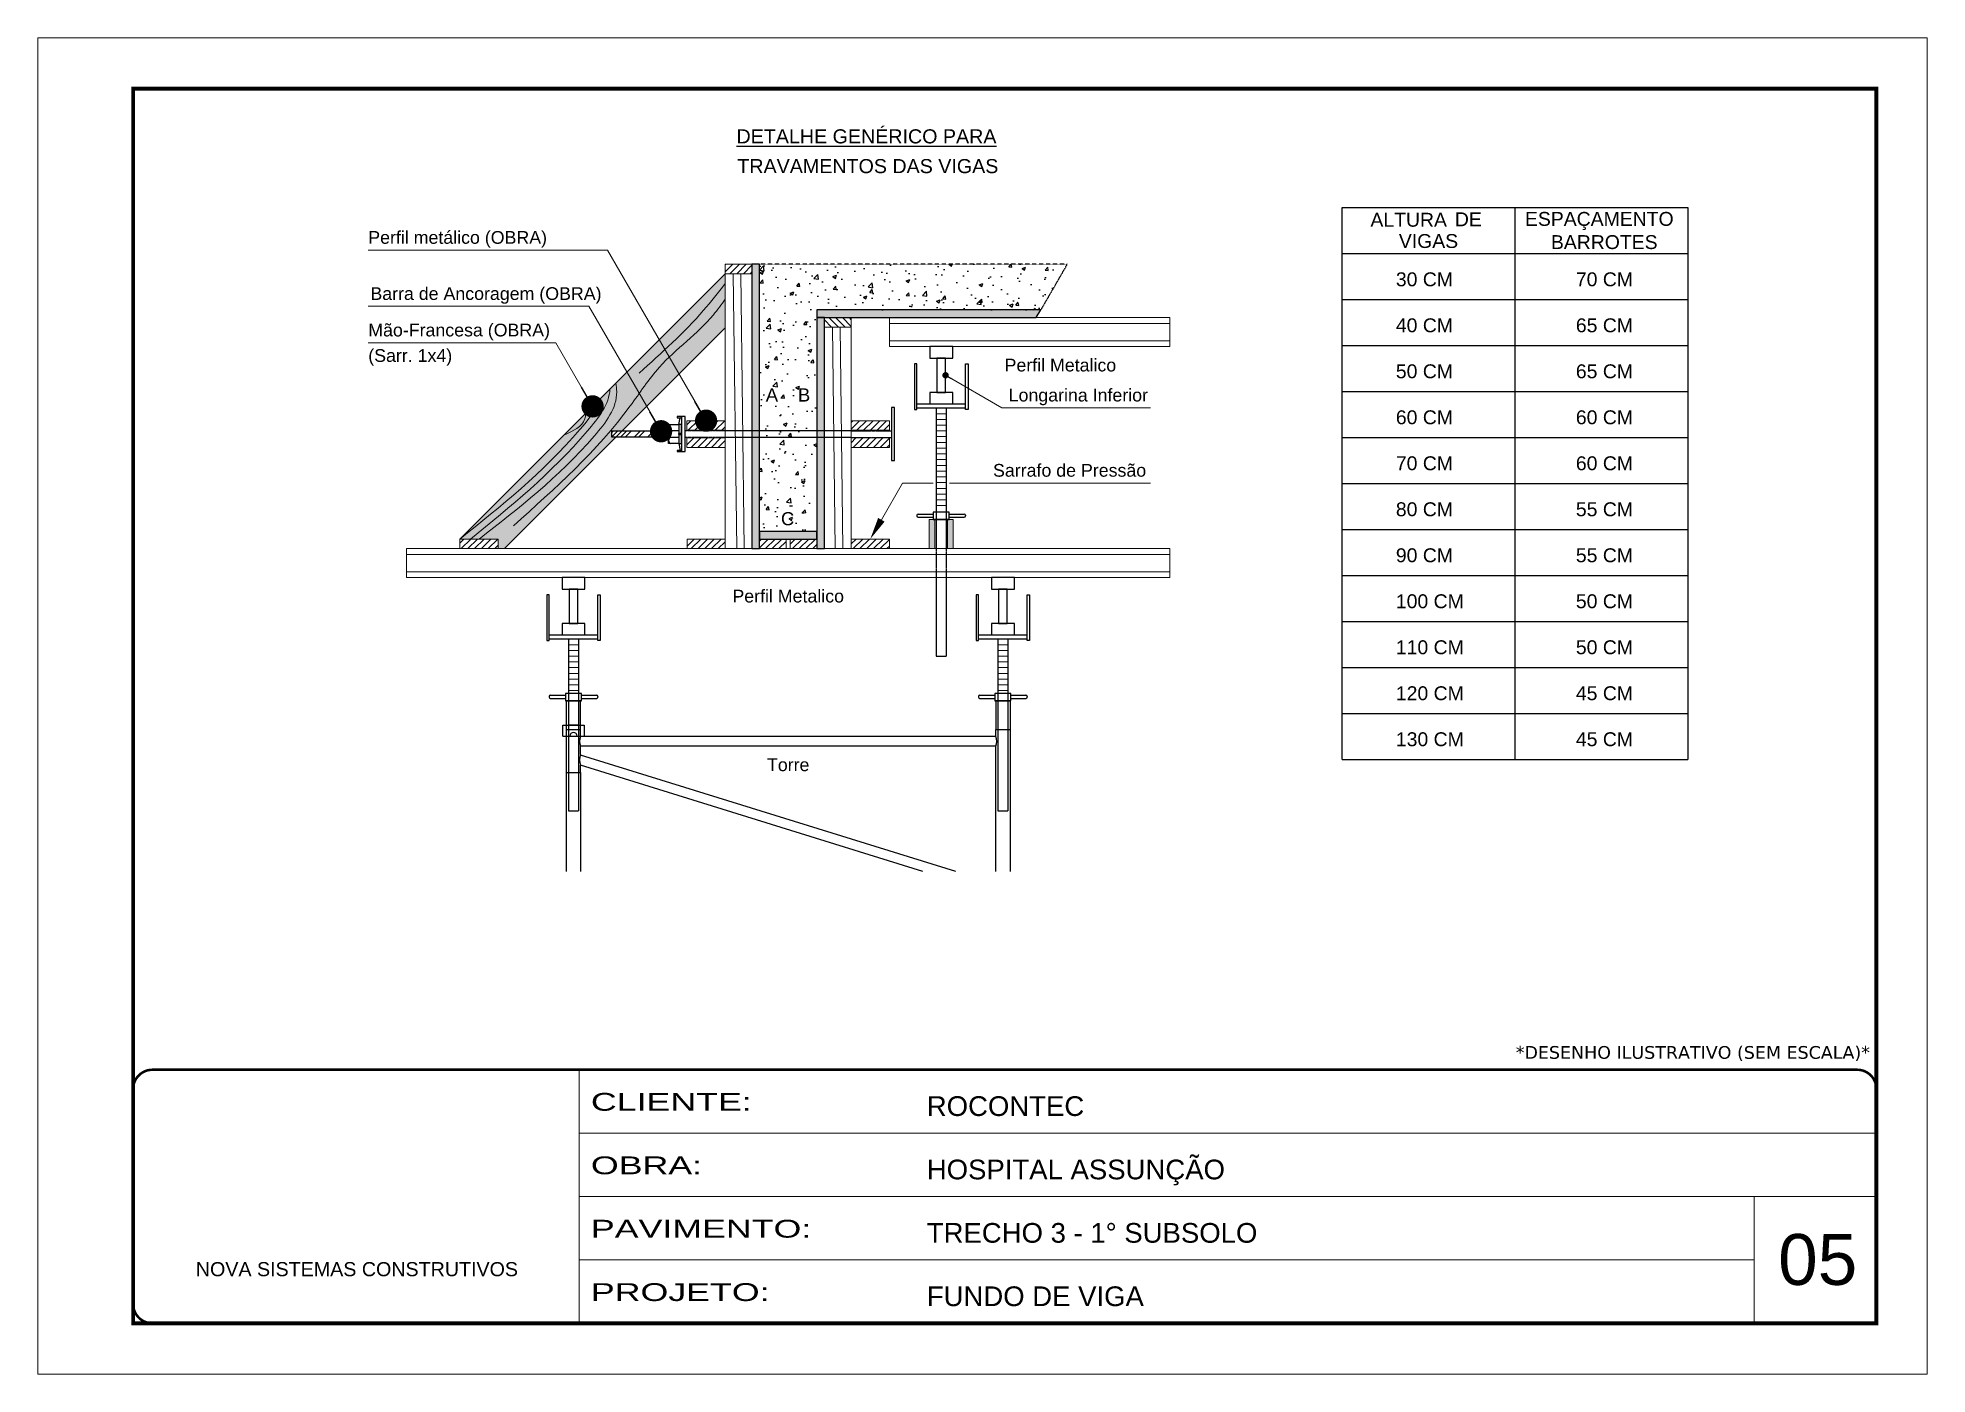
# Model space of a CAD drawing. Extents: x 2815 to 9069, y 548 to 5044.
# Drawn here: x 2815 to 4300, y 2845 to 3895 of the extents above; entities that cross this region are included whole.
import ezdxf
from ezdxf.enums import TextEntityAlignment as Align

# ---------------------------------------------------------------- set-up
doc = ezdxf.new("R2010")
doc.units = 0
for name, pattern in [('CONTINUO', [0]), ('DASHED', [0.75, 0.5, -0.25]), ('HIDDEN', [0.375, 0.25, -0.125])]:
    doc.linetypes.add(name, pattern=pattern)
doc.layers.add('BARRA DE ANCORAGEM', color=251, linetype='Continuous')
doc.layers.add('GARFOS', color=7, linetype='Continuous')
for name, color, linetype, lineweight in [('CARIMBO', 255, 'Continuous', 9), ('CONCRETO', 251, 'Continuous', 25), ('Demarcação 1', 251, 'Continuous', 9), ('Escoras', 2, 'Continuous', 25), ('Folhas', 255, 'Continuous', 9), ('Forcador', 251, 'Continuous', 25), ('Hachura', 251, 'Continuous', 9), ('Madeira', 126, 'Continuous', 18), ('Perfil Metálico', 224, 'Continuous', 18), ('SARRAFO DE PRESSAO', 251, 'DASHED', 9)]:
    doc.layers.add(name, color=color, linetype=linetype, lineweight=lineweight)
doc.layers.add('Demarcação 2', color=7, linetype='Continuous', lineweight=9, true_color=0xe0e0e0)
doc.styles.add('ARIAL', font='arial.ttf')
doc.styles.get("Standard").update_dxf_attribs({"font": 'arial.ttf'})
doc.styles.add('stylellllll', font='verdana.ttf', dxfattribs={"height": 2})
doc.styles.add('Tecnologia', font='')
doc.styles.get('Tecnologia').set_extended_font_data('Forgotten Futurist')
doc.dimstyles.new('3x', dxfattribs={"dimtxt": 10, "dimasz": 5, "dimexe": 7, "dimexo": 5, "dimgap": 4, "dimtad": 1, "dimdec": 4, "dimlfac": 0.333333, "dimdsep": 46, "dimtxsty": 'Standard', "dimblk": 'DOT', "dimcen": 0.09, "dimclrd": 1, "dimclre": 1, "dimclrt": 2, "dimadec": 0, "dimazin": 2, "dimtfac": 1, "dimtdec": 4, "dimtmove": 0, "dimatfit": 3, "dimldrblk": 'DOT', "dimfxl": 1, "dimtolj": 1, "dimtzin": 0, "dimlwd": 9, "dimlwe": 9, "dimarcsym": 0})
pattern_1 = [(45, (-1925.254, 9434.4936), (-2.6516504, 2.6516504), [])]

msp = doc.modelspace()

# ---------------------------------------------------------------- texts
at = {"color": 0, "linetype": 'Continuous', "ltscale": 5, "style": 'ARIAL'}
for s, p in [('%%UDETALHE GENÉRICO PARA', (3466.81, 3811.98)), ('TRAVAMENTOS DAS VIGAS', (3467.89, 3788.59))]:
    msp.add_text(s, height=11.0592, dxfattribs=at).set_placement(p, align=Align.CENTER)
at = {"layer": 'CARIMBO', "style": 'ARIAL'}
for s, height, p in [('Perfil metálico (OBRA)', 10, (3075.23, 3733.09)), ('Barra de Ancoragem (OBRA)', 10, (3076.91, 3688.97)), ('Mão-Francesa (OBRA)', 10, (3075.23, 3660.31)), ('Longarina Inferior', 10, (3578.56, 3609.2)), ('Sarrafo de Pressão', 10, (3566.28, 3550.09)), ('05', 40, (4183.35, 2915.08))]:
    msp.add_text(s, height=height, dxfattribs=at).set_placement(p)
msp.add_text('(Sarr. 1x4)', height=10, dxfattribs=at).set_placement((3075.23, 3650.31), align=Align.TOP_LEFT)
for s, p in [('Perfil Metalico', (3619.21, 3637.78)), ('Perfil Metalico', (3405.27, 3456.28)), ('Torre', (3405.27, 3323.76))]:
    msp.add_text(s, height=10, dxfattribs=at).set_placement(p, align=Align.MIDDLE_CENTER)
at = {"layer": 'CARIMBO', "color": 0, "linetype": 'Continuous', "style": 'ARIAL'}
for s, p in [('A', (3392.48, 3614.33)), ('B', (3417.77, 3614.33)), ('C', (3404.81, 3517.08))]:
    msp.add_text(s, height=10.37, dxfattribs=at).set_placement(p, align=Align.MIDDLE_CENTER)
at = {"layer": 'CARIMBO', "style": 'stylellllll'}
msp.add_text('*DESENHO ILUSTRATIVO (SEM ESCALA)*', height=10, dxfattribs=at).set_placement((4255.49, 3092.75), align=Align.RIGHT)
at = {"layer": 'GARFOS', "color": 2, "ltscale": 1.5}
for s, height, p in [('ALTURA   ', 10.91, (3862.89, 3746.5)), ('DE', 10.91, (3929.28, 3746.88)), ('ESPAÇAMENTO', 10.9102, (3984.33, 3747.19)), ('VIGAS', 10.91, (3885.24, 3729.8)), ('BARROTES', 10.91, (4004.74, 3728.96)), ('30 CM', 10.91, (3882.88, 3699.73)), ('70 CM', 10.91, (4024.36, 3699.73)), ('40 CM', 10.91, (3882.88, 3663.59)), ('65 CM', 10.91, (4024.36, 3663.59)), ('50 CM', 10.91, (3882.88, 3627.46)), ('65 CM', 10.91, (4024.36, 3627.46)), ('60 CM', 10.91, (3882.88, 3591.32)), ('60 CM', 10.91, (4024.36, 3591.32)), ('70 CM', 10.91, (3882.88, 3555.19)), ('60 CM', 10.91, (4024.36, 3555.19)), ('80 CM', 10.91, (3882.88, 3519.05)), ('55 CM', 10.91, (4024.36, 3519.05)), ('90 CM', 10.91, (3882.88, 3482.91)), ('55 CM', 10.91, (4024.36, 3482.91)), ('100 CM', 10.91, (3882.88, 3446.78)), ('50 CM', 10.91, (4024.36, 3446.78)), ('110 CM', 10.91, (3882.88, 3410.64)), ('50 CM', 10.91, (4024.36, 3410.64)), ('120 CM', 10.91, (3882.88, 3374.51)), ('45 CM', 10.91, (4024.36, 3374.51)), ('130 CM', 10.91, (3882.88, 3338.37)), ('45 CM', 10.91, (4024.36, 3338.37))]:
    msp.add_text(s, height=height, dxfattribs=at).set_placement(p)

# ---------------------------------------------------------------- blocks, each defined once
blk = doc.blocks.new('9999999999')
at = {"color": 30, "linetype": 'CONTINUO'}
for p, q in [((98564.6, 34230.2), (98564.6, 34429.4)), ((98564.6, 34379.6), (99584, 34379.6)), ((98564.6, 34329.8), (99488, 34329.8)), ((99584, 34329.8), (99488, 34329.8)), ((99488, 34329.8), (99488, 34230.2)), ((98564.6, 34280), (99488, 34280))]:
    blk.add_line(p, q, dxfattribs=at)
at = {"color": 30, "linetype": 'CONTINUO', "const_width": 2}
blk.add_lwpolyline([(99584, 34230.2), (99584, 34414.4, 0.414214), (99569, 34429.4), (98229, 34429.4, 0.414214), (98214, 34414.4), (98214, 34245.2, 0.414214), (98229, 34230.2), (99584, 34230.2)], format="xyb", dxfattribs=at)
at = {"layer": 'Folhas'}
blk.add_lwpolyline([(98139, 34190.2), (99624, 34190.2), (99624, 35240.2), (98139, 35240.2)], close=True, dxfattribs=at)
at = {"layer": 'Folhas', "color": 30, "const_width": 3}
blk.add_lwpolyline([(98214, 34230.2), (99584, 34230.2), (99584, 35200.2), (98214, 35200.2)], close=True, dxfattribs=at)
at = {"color": 7, "linetype": 'Continuous', "ltscale": 5, "style": 'ARIAL'}
for s, height, p in [('ROCONTEC', 15.48, (98837.7, 34393.1)), ('HOSPITAL ASSUNÇÃO', 15.483, (98837.7, 34343.3)), ('TRECHO 3 - 1° SUBSOLO', 15.483, (98837.7, 34293.5)), ('NOVA SISTEMAS CONSTRUTIVOS', 11.059, (98263.2, 34267.2)), ('FUNDO DE VIGA', 15.483, (98837.7, 34243.7))]:
    blk.add_text(s, height=height, dxfattribs=at).set_placement(p)
at = {"layer": 'Folhas', "color": 7, "style": 'Tecnologia', "width": 1.5}
for s, p in [('CLIENTE:', (98573.7, 34397.2)), ('OBRA:', (98573.7, 34347.3)), ('PAVIMENTO:', (98573.7, 34297.5)), ('PROJETO:', (98573.7, 34247.7))]:
    blk.add_text(s, height=14, dxfattribs=at).set_placement(p)
blk = doc.blocks.new('HT20CT')
at = {"layer": 'Forcador'}
for points in [[(-4, 16), (-4, 20), (4, 20), (4, 16)], [(-1.5, 4), (-1.5, 16), (1.5, 16), (1.5, 4)], [(-4, 0), (-4, 4), (4, 4), (4, 0)]]:
    blk.add_lwpolyline(points, close=True, dxfattribs=at)
blk = doc.blocks.new('_Dot')
at = {"color": 0, "linetype": 'ByBlock', "lineweight": -2}
blk.add_line((-0.5, 0), (-1, 0), dxfattribs=at)
at = {"color": 0, "linetype": 'ByBlock', "const_width": 0.5}
blk.add_lwpolyline([(-0.25, 0, 1), (0.25, 0, 1)], format="xyb", close=True, dxfattribs=at)

# ---------------------------------------------------------------- hatches: boundary and pattern name
at = {"layer": 'CONCRETO', "linetype": 'DASHED', "ltscale": 0.3}
h = msp.add_hatch(dxfattribs=at)
h.set_pattern_fill('AR-CONC', color=256, scale=4, style=0)
h.set_pattern_definition([(50, (-45284.248, -4235.848), (28.690407, -2.510085), [3, -33]), (355, (-45284.248, -4235.848), (-5.550053, 30.087685), [2.4, -26.4]), (100.4514, (-45281.858, -4236.057), (23.140375, 27.577582), [2.549608, -28.045684]), (46.1842, (-45284.25, -4227.848), (42.689642, -6.62076), [4.5, -49.5]), (96.6356, (-45280.69, -4228.4), (37.386508, 38.964715), [3.82441, -42.06852]), (351.1842, (-45284.25, -4227.848), (37.386478, 38.964744), [3.6, -39.6]), (21, (-45280.248, -4229.848), (23.876282, -16.104756), [3, -33]), (326, (-45280.248, -4229.848), (9.732613, 29.006002), [2.4, -26.4]), (71.4514, (-45278.26, -4231.19), (33.608905, 12.90122), [2.549608, -28.045684]), (37.5, (-45284.248, -4235.848), (0.4863942, 13.3157542), [0, -26.08, 0, -26.8, 0, -26.5]), (7.5, (-45284.248, -4235.848), (10.5227815, 15.7764685), [0, -15.28, 0, -25.48, 0, -10.1]), (327.5, (-45293.168, -4235.848), (21.3528974, -0.9021949), [0, -10, 0, -31.2, 0, -41.4]), (317.5, (-45297.168, -4235.848), (23.327447, 4.004199), [0, -13, 0, -20.72, 0, -29.4])])
h.paths.add_polyline_path([(3382.77, 3717.08), (3382.77, 3507.08), (3427.77, 3507.08), (3427.77, 3681.08), (3603.76, 3681.08), (3624.55, 3717.08)])
h.paths.add_polyline_path([(3410.35, 3606.55), (3425.19, 3606.55), (3425.19, 3622.11), (3410.35, 3622.11)], flags=24)
h.paths.add_polyline_path([(3385.03, 3606.55), (3399.92, 3606.55), (3399.92, 3622.11), (3385.03, 3622.11)], flags=24)
h.paths.add_polyline_path([(3396.9, 3509.04), (3412.72, 3509.04), (3412.72, 3525.12), (3396.9, 3525.12)], flags=24)
at = {"layer": 'Demarcação 1'}
for points in [[(3382.77, 3717.08), (3376.77, 3717.08), (3376.77, 3493.58), (3382.77, 3493.58)], [(3603.76, 3681.08), (3427.77, 3681.08), (3427.77, 3675.08), (3600.3, 3675.08)], [(3433.77, 3675.08), (3427.77, 3675.08), (3427.77, 3493.58), (3433.77, 3493.58)], [(3427.77, 3507.08), (3382.77, 3507.08), (3382.77, 3501.08), (3427.77, 3501.08)]]:
    msp.add_hatch(color=256, dxfattribs=at).paths.add_polyline_path(points)
at = {"layer": 'Demarcação 2'}
msp.add_hatch(color=256, dxfattribs=at).paths.add_polyline_path([(3355.77, 3667.15), (3355.77, 3709.58), (3147.28, 3501.1), (3177.35, 3501.1), (3177.35, 3493.58), (3182.19, 3493.58), (3269.98, 3581.37), (3266.31, 3581.37), (3266.31, 3585.79), (3274.4, 3585.79)])
at = {"layer": 'Hachura'}
h = msp.add_hatch(dxfattribs=at)
h.set_pattern_fill('ANSI31', color=256, scale=30, style=0)
h.set_pattern_definition(pattern_1)
h.paths.add_polyline_path([(3355.77, 3717.08), (3376.77, 3717.08), (3376.77, 3709.58), (3355.77, 3709.58)])
h = msp.add_hatch(dxfattribs=at)
h.set_pattern_fill('ANSI31', color=256, scale=30, style=0)
h.set_pattern_definition([(135, (10916.657, 7990.1887), (2.6516504, 2.6516504), [])])
h.paths.add_polyline_path([(3433.77, 3675.08), (3454.77, 3675.08), (3454.77, 3667.58), (3433.77, 3667.58)])
h = msp.add_hatch(dxfattribs=at)
h.set_pattern_fill('ANSI31', color=256, scale=30, style=0)
h.set_pattern_definition(pattern_1)
h.paths.add_polyline_path([(3355.77, 3586.59), (3355.77, 3594.1), (3325.7, 3594.1), (3325.7, 3586.59)])
h = msp.add_hatch(dxfattribs=at)
h.set_pattern_fill('ANSI31', color=256, scale=30, style=0)
h.set_pattern_definition(pattern_1)
h.paths.add_polyline_path([(3484.84, 3586.59), (3484.84, 3594.1), (3454.77, 3594.1), (3454.77, 3586.59)])
h = msp.add_hatch(dxfattribs=at)
h.set_pattern_fill('ANSI32', color=256, scale=20, angle=90, style=0)
h.set_pattern_definition([(45, (11922.839, -5390.7505), (5.303301, -5.303301), []), (45, (11922.839, -5387.215), (5.303301, -5.303301), [])])
h.paths.add_polyline_path([(3266.31, 3581.37), (3266.31, 3585.79), (3311.31, 3585.79), (3311.31, 3581.37)])
h = msp.add_hatch(dxfattribs=at)
h.set_pattern_fill('ANSI31', color=256, scale=30, style=0)
h.set_pattern_definition(pattern_1)
h.paths.add_polyline_path([(3325.7, 3573.06), (3355.77, 3573.06), (3355.77, 3580.57), (3325.7, 3580.57)])
h = msp.add_hatch(dxfattribs=at)
h.set_pattern_fill('ANSI31', color=256, scale=30, style=0)
h.set_pattern_definition(pattern_1)
h.paths.add_polyline_path([(3454.77, 3573.06), (3484.84, 3573.06), (3484.84, 3580.57), (3454.77, 3580.57)])
h = msp.add_hatch(dxfattribs=at)
h.set_pattern_fill('ANSI31', color=256, scale=30, style=0)
h.set_pattern_definition([(45, (-2103.6695, 9341.487), (-2.6516504, 2.6516504), [])])
h.paths.add_polyline_path([(3177.35, 3493.58), (3177.35, 3501.1), (3147.28, 3501.1), (3147.28, 3493.58)])
h = msp.add_hatch(dxfattribs=at)
h.set_pattern_fill('ANSI31', color=256, scale=30, style=0)
h.set_pattern_definition(pattern_1)
h.paths.add_polyline_path([(3325.77, 3493.58), (3355.77, 3493.58), (3355.77, 3501.08), (3325.77, 3501.08)])
h = msp.add_hatch(dxfattribs=at)
h.set_pattern_fill('ANSI31', color=256, scale=30, style=0)
h.set_pattern_definition(pattern_1)
h.paths.add_polyline_path([(3382.77, 3501.08), (3403.77, 3501.08), (3403.77, 3493.58), (3382.77, 3493.58)])
h = msp.add_hatch(dxfattribs=at)
h.set_pattern_fill('ANSI31', color=256, scale=30, style=0)
h.set_pattern_definition(pattern_1)
h.paths.add_polyline_path([(3427.77, 3493.58), (3427.77, 3501.08), (3406.77, 3501.08), (3406.77, 3493.58)])
h = msp.add_hatch(dxfattribs=at)
h.set_pattern_fill('ANSI31', color=256, scale=30, style=0)
h.set_pattern_definition(pattern_1)
h.paths.add_polyline_path([(3484.77, 3501.08), (3454.77, 3501.08), (3454.77, 3493.58), (3484.77, 3493.58)])
at = {"layer": 'Perfil Metálico'}
for points in [[(3516.13, 3493.58), (3520.63, 3493.58), (3520.63, 3516.38), (3516.13, 3516.38)], [(3530.5, 3493.58), (3535, 3493.58), (3535, 3516.38), (3530.5, 3516.38)]]:
    msp.add_hatch(color=256, dxfattribs=at).paths.add_polyline_path(points)

# ---------------------------------------------------------------- linework, layer by layer
for points in [[(3382.77, 3717.08), (3376.77, 3717.08), (3376.77, 3493.58), (3382.77, 3493.58)], [(3603.76, 3681.08), (3427.77, 3681.08), (3427.77, 3675.08), (3600.3, 3675.08)], [(3433.77, 3675.08), (3427.77, 3675.08), (3427.77, 3493.58), (3433.77, 3493.58)], [(3427.77, 3507.08), (3382.77, 3507.08), (3382.77, 3501.08), (3427.77, 3501.08)]]:
    msp.add_lwpolyline(points, close=True)
at = {"layer": 'BARRA DE ANCORAGEM'}
for p, q in [((3319.2, 3591.09), (3320.36, 3596.39)), ((3321.52, 3597.28), (3321.52, 3569.88)), ((3454.76, 3586.24), (3355.77, 3586.24)), ((3454.76, 3580.92), (3355.77, 3580.92)), ((3319.2, 3576.07), (3320.36, 3570.77))]:
    msp.add_line(p, q, dxfattribs=at)
at = {"layer": 'BARRA DE ANCORAGEM', "linetype": 'HIDDEN'}
for p, q in [((3355.77, 3586.24), (3324.2, 3586.24)), ((3355.77, 3580.92), (3324.2, 3580.92)), ((3454.76, 3586.24), (3486.34, 3586.24)), ((3454.76, 3580.92), (3486.34, 3580.92))]:
    msp.add_line(p, q, dxfattribs=at)
at = {"layer": 'BARRA DE ANCORAGEM', "flags": 128}
for points in [[(3321.52, 3597.28), (3317.97, 3597.28), (3317.97, 3596.39), (3321.52, 3596.39)], [(3324.2, 3569.88), (3324.2, 3597.28), (3321.52, 3597.28), (3321.52, 3569.88)], [(3488.73, 3562.78), (3488.73, 3604.38), (3486.34, 3604.38), (3486.34, 3562.78)], [(3311.31, 3585.79), (3266.31, 3585.79), (3266.31, 3581.37), (3311.31, 3581.37)], [(3321.52, 3591.09), (3319.2, 3591.09), (3319.2, 3576.07), (3321.52, 3576.07)], [(3321.52, 3570.77), (3317.97, 3570.77), (3317.97, 3569.88), (3321.52, 3569.88)]]:
    msp.add_lwpolyline(points, close=True, dxfattribs=at)
for points in [[(3319.2, 3576.07), (3311.31, 3576.07), (3311.31, 3591.09), (3319.2, 3591.09)], [(3319.2, 3583.14), (3321.52, 3583.14), (3321.52, 3584.02), (3319.2, 3584.02), (3319.2, 3583.14), (3319.2, 3584.02)]]:
    msp.add_lwpolyline(points, dxfattribs=at)
for points in [[(3319.2, 3586.23), (3313.08, 3586.23, -0.729796), (3313.08, 3591.09, -0.729796)], [(3319.2, 3580.93), (3313.08, 3580.93, -0.6666667), (3313.08, 3586.23, -0.6666667)]]:
    msp.add_lwpolyline(points, format="xyb", dxfattribs=at)
at = {"layer": 'BARRA DE ANCORAGEM'}
msp.add_arc((3313.86, 3578.5), 2.55, 107.75636, 252.24364, dxfattribs=at)
at = {"layer": 'CONCRETO', "linetype": 'DASHED', "ltscale": 0.3}
for q in [(3382.77, 3717.08), (3603.76, 3681.08)]:
    msp.add_line((3624.55, 3717.08), q, dxfattribs=at)
at = {"layer": 'Escoras'}
for p, q in [((3531.19, 3516.38), (3519.94, 3516.38)), ((3230.89, 3374.03), (3230.89, 3239.93)), ((3242.14, 3374.03), (3230.89, 3374.03)), ((3242.14, 3351.53), (3242.14, 3374.03)), ((3579.64, 3374.03), (3568.39, 3374.03)), ((3568.39, 3374.03), (3568.39, 3351.53)), ((3579.64, 3374.03), (3579.64, 3239.93)), ((3228.08, 3354.9), (3244.96, 3354.9)), ((3228.08, 3346.13), (3228.08, 3354.9)), ((3228.08, 3346.13), (3233.59, 3346.13)), ((3230.89, 3351.53), (3242.14, 3351.53)), ((3240.46, 3354.88), (3232.58, 3354.88)), ((3240.46, 3345.85), (3232.58, 3345.85)), ((3239.44, 3346.13), (3244.96, 3346.13)), ((3242.14, 3345.9), (3242.14, 3351.53)), ((3568.39, 3345.9), (3242.14, 3345.9)), ((3244.96, 3354.9), (3244.96, 3346.13)), ((3568.39, 3351.53), (3579.64, 3351.53)), ((3568.39, 3345.9), (3568.39, 3351.53)), ((3568.39, 3338.25), (3242.14, 3338.25)), ((3242.14, 3331.9), (3242.14, 3338.25)), ((3536.91, 3239.93), (3242.14, 3331.41)), ((3568.39, 3239.93), (3568.39, 3338.25)), ((3230.89, 3317.78), (3242.14, 3317.78)), ((3511.1, 3239.93), (3242.14, 3323.4)), ((3242.14, 3317.78), (3242.14, 3323.4)), ((3242.14, 3317.78), (3242.14, 3239.93))]:
    msp.add_line(p, q, dxfattribs=at)
for centre, radius, start, end in [((3236.52, 3346.13), 2.92, 0, 180), ((3249.71, 3342.08), 8.48, 153.19207, 206.80793), ((3560.82, 3342.08), 8.48, 333.19207, 26.80793), ((3251.55, 3327.65), 10.33, 155.71056, 204.28944)]:
    msp.add_arc(centre, radius, start, end, dxfattribs=at)
at = {"layer": 'Forcador', "linetype": 'Continuous'}
for p, q in [((3506.44, 3607.28), (3544.69, 3607.28)), ((3506.44, 3604.13), (3544.69, 3604.13)), ((3521.63, 3604.13), (3521.63, 3493.58)), ((3529.5, 3604.13), (3529.5, 3493.58)), ((3506.44, 3519.75), (3506.44, 3519.3)), ((3507.45, 3520.77), (3519.27, 3520.77)), ((3531.87, 3520.77), (3543.68, 3520.77)), ((3544.69, 3519.75), (3544.69, 3519.3)), ((3507.45, 3518.29), (3519.27, 3518.29)), ((3531.87, 3518.29), (3543.68, 3518.29)), ((3521.63, 3470.78), (3521.63, 3409.13)), ((3529.5, 3470.78), (3529.5, 3409.13)), ((3217.39, 3425.78), (3255.64, 3425.78)), ((3217.39, 3422.63), (3255.64, 3422.63)), ((3232.58, 3422.63), (3232.58, 3287.63)), ((3240.46, 3422.63), (3240.46, 3287.63)), ((3554.89, 3425.78), (3593.14, 3425.78)), ((3554.89, 3422.63), (3593.14, 3422.63)), ((3570.08, 3422.63), (3570.08, 3287.63)), ((3577.96, 3422.63), (3577.96, 3287.63)), ((3521.63, 3409.13), (3529.5, 3409.13)), ((3217.39, 3377.4), (3217.39, 3376.95)), ((3218.41, 3378.42), (3230.22, 3378.42)), ((3218.41, 3375.94), (3230.22, 3375.94)), ((3242.82, 3378.42), (3254.63, 3378.42)), ((3242.82, 3375.94), (3254.63, 3375.94)), ((3255.64, 3377.4), (3255.64, 3376.95)), ((3554.89, 3377.4), (3554.89, 3376.95)), ((3555.91, 3378.42), (3567.72, 3378.42)), ((3555.91, 3375.94), (3567.72, 3375.94)), ((3580.32, 3378.42), (3592.13, 3378.42)), ((3580.32, 3375.94), (3592.13, 3375.94)), ((3593.14, 3377.4), (3593.14, 3376.95)), ((3232.58, 3287.63), (3240.46, 3287.63)), ((3570.08, 3287.63), (3577.96, 3287.63))]:
    msp.add_line(p, q, dxfattribs=at)
at = {"layer": 'Forcador', "linetype": 'HIDDEN'}
for p, q in [((3521.63, 3493.58), (3521.63, 3470.78)), ((3529.5, 3493.58), (3529.5, 3470.78))]:
    msp.add_line(p, q, dxfattribs=at)
at = {"layer": 'Forcador', "linetype": 'Continuous'}
for points in [[(3504.53, 3638.78), (3504.53, 3602.78), (3506.44, 3602.78), (3506.44, 3638.78)], [(3546.6, 3638.78), (3546.6, 3602.78), (3544.69, 3602.78), (3544.69, 3638.78)], [(3519.27, 3522.23), (3519.27, 3516.38), (3531.87, 3516.38), (3531.87, 3522.23)], [(3215.48, 3457.28), (3215.48, 3421.28), (3217.39, 3421.28), (3217.39, 3457.28)], [(3257.56, 3457.28), (3257.56, 3421.28), (3255.64, 3421.28), (3255.64, 3457.28)], [(3552.98, 3457.28), (3552.98, 3421.28), (3554.89, 3421.28), (3554.89, 3457.28)], [(3595.06, 3457.28), (3595.06, 3421.28), (3593.14, 3421.28), (3593.14, 3457.28)], [(3230.22, 3379.88), (3230.22, 3374.03), (3242.82, 3374.03), (3242.82, 3379.88)], [(3567.72, 3379.88), (3567.72, 3374.03), (3580.32, 3374.03), (3580.32, 3379.88)]]:
    msp.add_lwpolyline(points, close=True, dxfattribs=at)
for centre, start, end in [((3507.45, 3519.75), 90, 180), ((3543.68, 3519.75), 0, 90), ((3507.45, 3519.3), 180, 270), ((3543.68, 3519.3), 270, 0), ((3218.41, 3377.4), 90, 180), ((3218.41, 3376.95), 180, 270), ((3254.63, 3377.4), 0, 90), ((3254.63, 3376.95), 270, 0), ((3555.91, 3377.4), 90, 180), ((3555.91, 3376.95), 180, 270), ((3592.13, 3377.4), 0, 90), ((3592.13, 3376.95), 270, 0)]:
    msp.add_arc(centre, 1.01, start, end, dxfattribs=at)
at = {"layer": 'GARFOS', "color": 2, "ltscale": 1.5}
for p, q in [((3840.69, 3327.83), (3840.69, 3761.47)), ((3840.69, 3761.47), (4112.23, 3761.47)), ((3976.46, 3761.47), (3976.46, 3327.83)), ((4112.23, 3761.47), (4112.23, 3327.83)), ((3840.69, 3725.33), (4112.23, 3725.33)), ((3840.69, 3725.33), (4112.23, 3725.33)), ((3840.69, 3689.19), (4112.23, 3689.19)), ((3840.69, 3653.06), (4112.23, 3653.06)), ((3840.69, 3616.92), (4112.23, 3616.92)), ((3840.69, 3580.79), (4112.23, 3580.79)), ((3840.69, 3544.65), (4112.23, 3544.65)), ((3840.69, 3508.51), (4112.23, 3508.51)), ((3840.69, 3472.38), (4112.23, 3472.38)), ((3840.69, 3436.24), (4112.23, 3436.24)), ((3840.69, 3400.11), (4112.23, 3400.11)), ((3840.69, 3363.97), (4112.23, 3363.97)), ((3840.69, 3327.83), (4112.23, 3327.83))]:
    msp.add_line(p, q, dxfattribs=at)
at = {"layer": 'Hachura'}
for p, q in [((3364.79, 3493.58), (3362.09, 3709.58)), ((3370.79, 3493.58), (3368.09, 3709.58)), ((3442.27, 3493.58), (3440.09, 3667.58)), ((3448.27, 3493.58), (3446.09, 3667.58)), ((3529.5, 3599.61), (3521.63, 3599.61)), ((3529.5, 3595.1), (3521.63, 3595.1)), ((3529.5, 3590.58), (3521.63, 3590.58)), ((3529.5, 3586.06), (3521.63, 3586.06)), ((3529.5, 3581.55), (3521.63, 3581.55)), ((3529.5, 3577.03), (3521.63, 3577.03)), ((3529.5, 3572.51), (3521.63, 3572.51)), ((3529.5, 3568), (3521.63, 3568)), ((3529.5, 3563.48), (3521.63, 3563.48)), ((3529.5, 3558.96), (3521.63, 3558.96)), ((3529.5, 3554.45), (3521.63, 3554.45)), ((3529.5, 3549.93), (3521.63, 3549.93)), ((3529.5, 3545.41), (3521.63, 3545.41)), ((3529.5, 3540.9), (3521.63, 3540.9)), ((3529.5, 3536.38), (3521.63, 3536.38)), ((3529.5, 3531.87), (3521.63, 3531.87)), ((3529.5, 3527.35), (3521.63, 3527.35)), ((3240.46, 3418.11), (3232.58, 3418.11)), ((3577.96, 3418.11), (3570.08, 3418.11)), ((3240.46, 3413.6), (3232.58, 3413.6)), ((3240.46, 3409.08), (3232.58, 3409.08)), ((3240.46, 3404.56), (3232.58, 3404.56)), ((3577.96, 3413.6), (3570.08, 3413.6)), ((3577.96, 3409.08), (3570.08, 3409.08)), ((3577.96, 3404.56), (3570.08, 3404.56)), ((3240.46, 3400.05), (3232.58, 3400.05)), ((3240.46, 3395.53), (3232.58, 3395.53)), ((3240.46, 3391.01), (3232.58, 3391.01)), ((3240.46, 3386.5), (3232.58, 3386.5)), ((3577.96, 3400.05), (3570.08, 3400.05)), ((3577.96, 3395.53), (3570.08, 3395.53)), ((3577.96, 3391.01), (3570.08, 3391.01)), ((3577.96, 3386.5), (3570.08, 3386.5)), ((3240.46, 3381.98), (3232.58, 3381.98)), ((3577.96, 3381.98), (3570.08, 3381.98))]:
    msp.add_line(p, q, dxfattribs=at)
at = {"layer": 'Hachura', "color": 1}
for p, q in [((3478.52, 3516.23), (3495.18, 3545.09)), ((3495.18, 3545.09), (3519.13, 3545.09)), ((3532, 3545.09), (3690.11, 3545.09))]:
    msp.add_line(p, q, dxfattribs=at)
at = {"layer": 'Hachura'}
for points in [[(3355.77, 3701.78), (3338.72, 3680.82), (3288.14, 3631.56)], [(3189.25, 3511.59), (3281.14, 3605.71), (3304.09, 3636.2), (3346.46, 3677.24), (3355.77, 3689.7)], [(3162.32, 3501.1), (3252.81, 3582), (3270.47, 3616.83), (3269.73, 3623.54)], [(3229.03, 3582.84), (3245.37, 3595.49), (3246.14, 3599.95)]]:
    msp.add_spline(points, degree=3, dxfattribs=at)
for points, knots in [([(3147.28, 3501.1), (3179.52, 3526.83), (3218.74, 3558.14), (3254.43, 3602.72), (3257.45, 3611.26)], [0, 0, 0, 0, 127.741989, 155.4442459, 155.4442459, 155.4442459, 155.4442459]), ([(3155.63, 3501.1), (3186.98, 3526.57), (3227.64, 3559.61), (3264.72, 3606.99), (3265.21, 3619.02)], [0, 0, 0, 0, 125.1825812, 162.3251979, 162.3251979, 162.3251979, 162.3251979])]:
    msp.add_open_spline(points, degree=3, knots=knots, dxfattribs=at)
at = {"layer": 'Hachura', "color": 1}
msp.add_solid([(3481.04, 3514.78), (3469.77, 3501.08), (3475.99, 3517.69)], dxfattribs=at)
at = {"layer": 'Madeira'}
for p, q in [((3355.77, 3709.58), (3147.28, 3501.1)), ((3355.77, 3709.58), (3355.77, 3501.08)), ((3355.77, 3667.15), (3182.19, 3493.58)), ((3454.77, 3501.08), (3454.77, 3667.58))]:
    msp.add_line(p, q, dxfattribs=at)
for points in [[(3355.77, 3709.58), (3376.77, 3709.58), (3376.77, 3717.08), (3355.77, 3717.08)], [(3454.77, 3667.58), (3433.77, 3667.58), (3433.77, 3675.08), (3454.77, 3675.08)], [(3325.7, 3594.1), (3355.77, 3594.1), (3355.77, 3586.59), (3325.7, 3586.59)], [(3454.77, 3594.1), (3484.84, 3594.1), (3484.84, 3586.59), (3454.77, 3586.59)], [(3325.7, 3573.06), (3355.77, 3573.06), (3355.77, 3580.57), (3325.7, 3580.57)], [(3454.77, 3573.06), (3484.84, 3573.06), (3484.84, 3580.57), (3454.77, 3580.57)], [(3147.28, 3501.1), (3177.35, 3501.1), (3177.35, 3493.58), (3147.28, 3493.58)], [(3325.77, 3493.58), (3355.77, 3493.58), (3355.77, 3501.08), (3325.77, 3501.08)], [(3403.77, 3493.58), (3382.77, 3493.58), (3382.77, 3501.08), (3403.77, 3501.08)], [(3406.77, 3493.58), (3427.77, 3493.58), (3427.77, 3501.08), (3406.77, 3501.08)], [(3484.77, 3493.58), (3454.77, 3493.58), (3454.77, 3501.08), (3484.77, 3501.08)]]:
    msp.add_lwpolyline(points, close=True, dxfattribs=at)
at = {"layer": 'Perfil Metálico'}
for p, q in [((3484.77, 3670.58), (3705.27, 3670.58)), ((3484.77, 3656.78), (3705.27, 3656.78)), ((3105.27, 3489.08), (3705.27, 3489.08)), ((3105.27, 3475.28), (3705.27, 3475.28))]:
    msp.add_line(p, q, dxfattribs=at)
for points in [[(3484.77, 3652.28), (3705.27, 3652.28), (3705.27, 3675.08), (3484.77, 3675.08)], [(3520.63, 3493.58), (3516.13, 3493.58), (3516.13, 3516.38), (3520.63, 3516.38)], [(3530.5, 3493.58), (3535, 3493.58), (3535, 3516.38), (3530.5, 3516.38)], [(3105.27, 3470.78), (3705.27, 3470.78), (3705.27, 3493.58), (3105.27, 3493.58)]]:
    msp.add_lwpolyline(points, close=True, dxfattribs=at)

# ---------------------------------------------------------------- block references
at = {"layer": 'Forcador', "linetype": 'Continuous', "xscale": -2.25, "yscale": 2.25, "zscale": 2.25}
for p in [(3525.57, 3607.28), (3574.02, 3425.78)]:
    msp.add_blockref('HT20CT', p, dxfattribs=at)
at = {"layer": 'Forcador', "xscale": -2.25, "yscale": 2.25, "zscale": 2.25}
msp.add_blockref('HT20CT', (3236.52, 3425.78), dxfattribs=at)
at = {"layer": 'SARRAFO DE PRESSAO', "color": 6, "linetype": 'ByBlock'}
msp.add_blockref('9999999999', (-95323.49, -31345.27), dxfattribs=at)

msp.set_redraw_order([(e.dxf.handle, doc.entitydb.next_handle()) for e in msp.query("TEXT MTEXT ATTDEF DIMENSION ARC_DIMENSION")])  # texts and dimensions are drawn at this point

# ---------------------------------------------------------------- leaders
msp.add_leader([(3528.94, 3629.78), (3573.25, 3604.2), (3690.11, 3604.2)], dimstyle='3x', override={"dimgap": 4, "dimtad": 0})
at = {"layer": 'Hachura'}
for points, override in [([(3340.73, 3594.1), (3263.38, 3728.09), (3075.23, 3728.09)], {"dimasz": 17.5, "dimtad": 0}), ([(3305.38, 3585.79), (3248.69, 3683.97), (3075.23, 3683.97)], {"dimasz": 17.5, "dimtad": 0}), ([(3251.53, 3605.34), (3222.68, 3655.31), (3075.23, 3655.31)], {"dimasz": 17.5, "dimgap": 4, "dimtad": 0})]:
    msp.add_leader(points, dimstyle='3x', override=override, dxfattribs=at)

doc.saveas('drawing.dxf')
